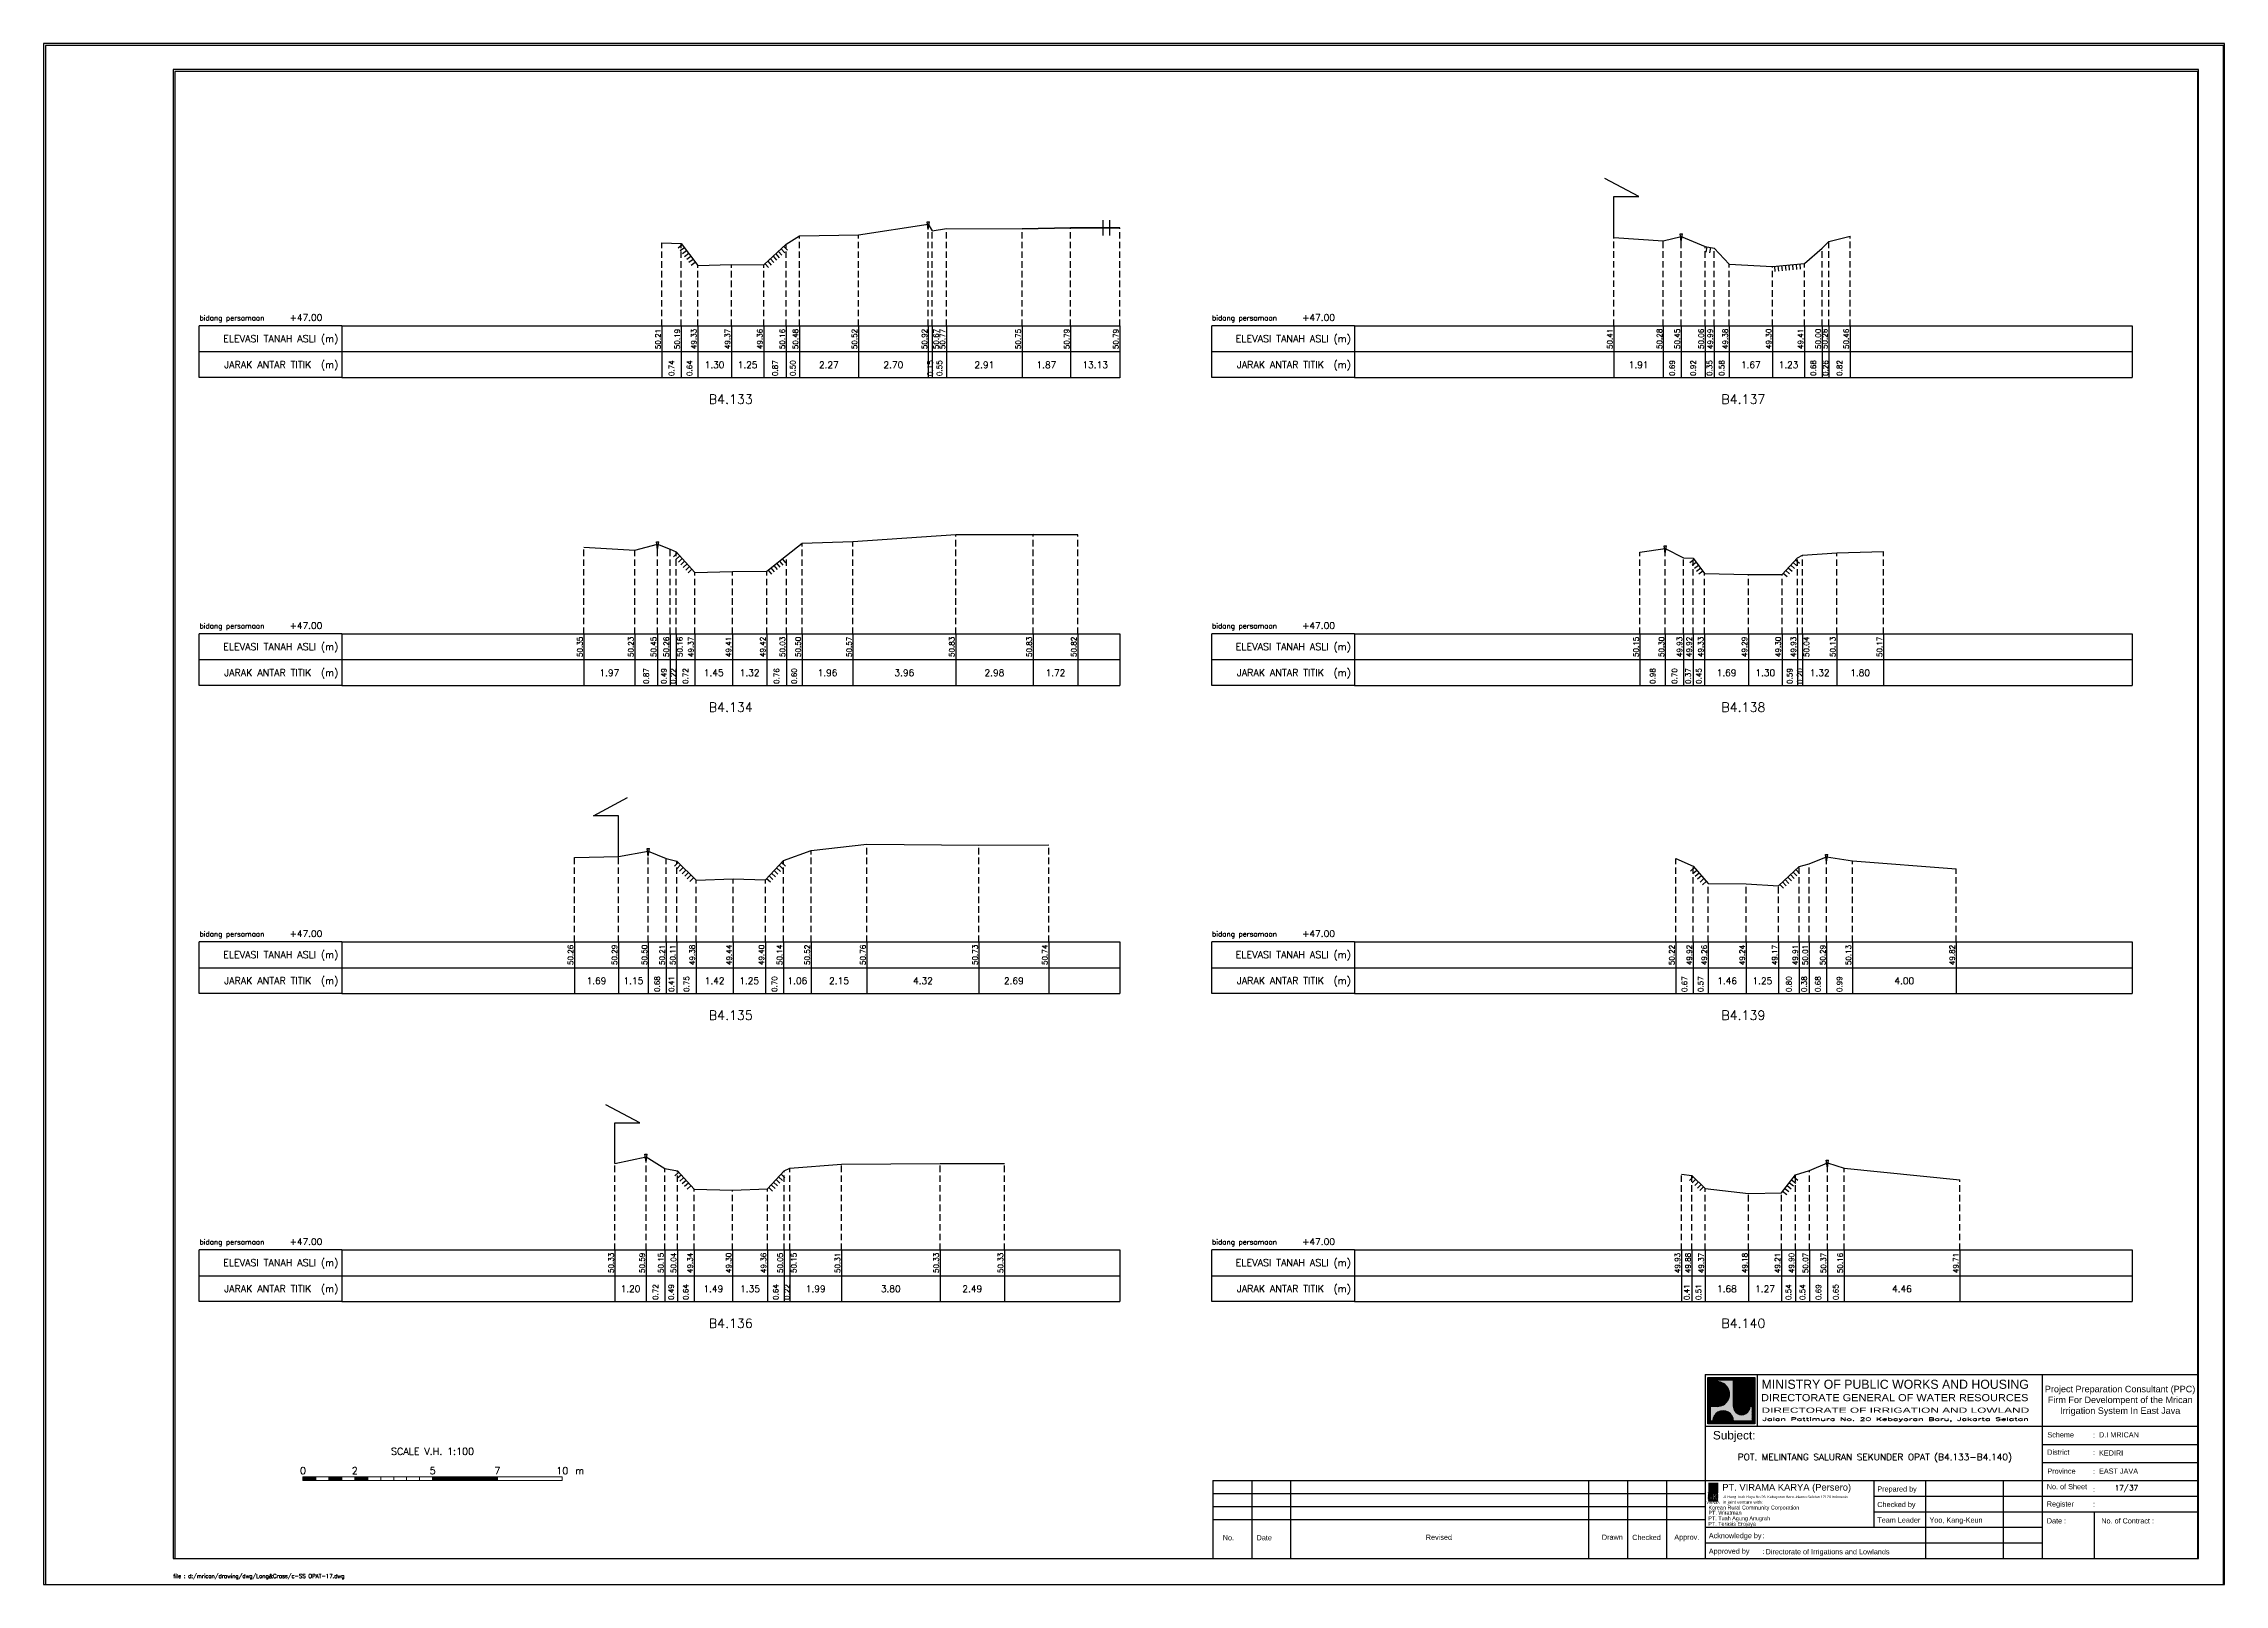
# Model space of a CAD drawing. Header units: inches. Extents: x -11 to 3175, y -842 to -783.
# Drawn here: x 1371 to 1455.1, y -842 to -782.6 of the extents above; entities that cross this region are included whole.
import ezdxf
from ezdxf.enums import TextEntityAlignment as Align

# ---------------------------------------------------------------- set-up
doc = ezdxf.new("R2010")
doc.units = ezdxf.units.IN
doc.header["$MEASUREMENT"] = 0
doc.linetypes.add('DASHED2', pattern=[0.375, 0.25, -0.125])
doc.layers.add('KOP', color=7, linetype='Continuous')
doc.layers.add('pelengkap', color=7, linetype='Continuous')
doc.styles.add('ARIAL', font='arial.ttf')
doc.styles.add('battang01', font='arial.ttf')
doc.styles.add('L100', font='simplex.shx', dxfattribs={"height": 0.254})
doc.styles.add('L140', font='simplex.shx', dxfattribs={"height": 0.356})
doc.styles.add('L60', font='simplex.shx', dxfattribs={"height": 0.152})
doc.styles.add('L80', font='simplex.shx', dxfattribs={"height": 0.203})
doc.styles.add('ROMANS-N', font='ROMANS.SHX', dxfattribs={"width": 0.8})
doc.styles.add('SONDU', font='arial.ttf')
doc.styles.get("Standard").update_dxf_attribs({"font": 'simplex.shx'})
doc.styles.add('STYLE1', font='arial.ttf', dxfattribs={"height": 0.2})
pattern_1 = [(45, (0, 0), (-0.08838834764831843, 0.08838834764831845), [])]

# ---------------------------------------------------------------- blocks, each defined once
blk = doc.blocks.new('kop')
at = {"layer": 'KOP'}
h = blk.add_hatch(color=3, dxfattribs=at)
h.paths.add_polyline_path([(609.8653532927285, 69.7965174242664), (591.8076082223538, 69.7965174242664), (591.8076082223538, 51.90947071793616), (609.8653532927285, 51.90947071793616)])
h.paths.add_polyline_path([(592.1020534932645, 52.24844148547069), (592.1020534932645, 69.50460869670152), (609.5341911203627, 69.50460869670152), (609.5341911203627, 52.24844148547069)], flags=16)
edge = h.paths.add_edge_path(flags=0)
edge.add_line((608.873529834174, 52.90910277674104), (601.6712012034158, 52.90910277674104))
edge.add_ellipse((597.6820295724688, 52.91975268540099), major_axis=(2.820780363398898, 2.820780363398898), ratio=0.9999999999999934, start_angle=314.8470375744171, end_angle=495.1529624255826)
edge.add_line((593.6928579415221, 52.90910277674104), (592.7627147794652, 52.90910277674104))
edge.add_line((592.7627147794651, 52.90910277674104), (592.7627147794651, 58.62619728620361))
edge.add_line((592.7627147794651, 58.62619728620368), (595.428986556629, 58.62619728620368))
edge.add_ellipse((595.4289865566291, 63.36824099147847), major_axis=(-3.353131261170752, 3.353131261170752), ratio=0.9999999999999983, start_angle=134.9999999999999, end_angle=314.9999999999999)
edge.add_line((595.4289865566291, 68.11028469675327), (595.4289865566291, 68.84394741944757))
edge.add_line((595.4289865566291, 68.84394741944752), (601.6547436091821, 68.84394741944752))
edge.add_line((601.6547436091821, 68.84394741944752), (601.6547436091821, 58.59413430307072))
edge.add_ellipse((604.8563547331537, 58.62619728605213), major_axis=(2.263994459030571, 2.263994459030571), ratio=0.9999999999991376, start_angle=135.5737774266452, end_angle=315.0000000026869)
edge.add_line((608.0581264027169, 58.62619728620368), (608.873529834174, 58.62619728620368))
edge.add_line((608.873529834174, 58.62619728620368), (608.873529834174, 52.9091027767411))
h = blk.add_hatch(dxfattribs=at)
h.set_pattern_fill('ANSI31', color=21)
h.set_pattern_definition(pattern_1)
h.paths.add_polyline_path([(609.5341911203627, 69.50460869670152), (592.1020534932645, 69.50460869670152), (592.1020534932645, 52.24844148547069), (609.5341911203627, 52.24844148547069)])
edge = h.paths.add_edge_path(flags=16)
edge.add_line((608.0581264038578, 58.62619728331649), (608.873529834174, 58.62619728331649))
edge.add_line((608.873529834174, 58.62619728331649), (608.873529834174, 52.90910277674104))
edge.add_line((608.873529834174, 52.90910277674104), (601.6712012043477, 52.90910277674104))
edge.add_ellipse((597.6820295732255, 52.91975268530538), major_axis=(-2.820780363950464, 2.820780363950464), ratio=0.9999999999999999, start_angle=224.8470375717975, end_angle=405.1529624282025)
edge.add_line((593.6928579421033, 52.90910277674104), (592.7627147794651, 52.90910277674104))
edge.add_line((592.7627147794651, 52.90910277674104), (592.7627147794651, 58.62619728331649))
edge.add_line((592.7627147794651, 58.62619728331649), (595.4289865705781, 58.62619728331649))
edge.add_ellipse((595.4289865571182, 63.3682409894528), major_axis=(-3.353131262124677, 3.353131262124677), ratio=0.9999999999999912, start_angle=134.9999999999997, end_angle=314.9999999999998)
edge.add_line((595.4289865571182, 68.11028469676671), (595.4289865571182, 68.84394741944752))
edge.add_line((595.4289865571182, 68.84394741944752), (601.6547436095548, 68.84394741944752))
edge.add_line((601.6547436095548, 68.84394741944752), (601.6547436095548, 58.5941344047481))
edge.add_ellipse((604.8563547345466, 58.62619728331649), major_axis=(-2.263994459341034, 2.263994459341035), ratio=0.999999999999965, start_angle=45.57377555810933, end_angle=225.000000000001)
h = blk.add_hatch(color=3, dxfattribs=at)
edge = h.paths.add_edge_path()
edge.add_line((601.6547436091821, 68.84394741944752), (595.4289865566291, 68.84394741944752))
edge.add_line((595.4289865566291, 68.84394741944752), (595.4289865566291, 68.11028469675321))
edge.add_ellipse((595.4289865566291, 63.36824099147847), major_axis=(-3.353131261170759, 3.353131261170758), ratio=0.9999999999999979, start_angle=134.9999999999999, end_angle=314.99999999999994, ccw=False)
edge.add_line((595.4289865566291, 58.62619728620368), (592.7627147794652, 58.62619728620368))
edge.add_line((592.7627147794651, 58.62619728620368), (592.7627147794651, 52.9091027767411))
edge.add_line((592.7627147794651, 52.90910277674104), (593.692857941522, 52.90910277674104))
edge.add_ellipse((597.6820295724688, 52.91975268540099), major_axis=(-2.820780363398898, 2.820780363398898), ratio=0.9999999999999934, start_angle=-135.1529624255826, end_angle=45.15296242558293, ccw=False)
edge.add_line((601.6712012034156, 52.90910277674104), (608.8735298341738, 52.90910277674104))
edge.add_line((608.873529834174, 52.90910277674104), (608.873529834174, 58.62619728620361))
edge.add_line((608.873529834174, 58.62619728620368), (608.0581264027169, 58.62619728620368))
edge.add_ellipse((604.856354733136, 58.62619728987087), major_axis=(2.263994459042317, 2.263994459042318), ratio=0.9999999999997576, start_angle=134.426222510409, end_angle=314.999999934367, ccw=False)
edge.add_line((601.6547436091821, 58.65826027636805), (601.6547436091821, 68.8439474194476))
h = blk.add_hatch(dxfattribs=at)
h.set_pattern_fill('ANSI31', color=41)
h.set_pattern_definition(pattern_1)
h.paths.add_polyline_path([(595.5939701222399, 25.44229578518152), (591.9923714647559, 25.44229578518152), (591.9923714647559, 22.12011222587194), (595.5939701222399, 22.12011222587194)])
h.paths.add_polyline_path([(594.8290399212113, 23.80107538915849), (595.486404190889, 22.50553331270966), (594.9518442189607, 22.50553331270966), (594.3704352444638, 23.59173922572727), (594.3704352444638, 22.50553331270966), (593.8526512319377, 22.50553331270966), (593.8526512319377, 24.7253559070662), (593.2416323709347, 22.50553331270966), (592.8436656118323, 22.50553331270966), (592.1206616099082, 25.0450254569166), (592.6728596590955, 25.0450254569166), (593.0257276515837, 23.53939475651638), (593.4088768836065, 25.0450254569166), (594.3704352444638, 25.0450254569166), (594.3704352444638, 23.99209855350495), (594.8904903176194, 25.0450254569166), (595.4627761213299, 25.0450254569166)], flags=16)
at = {"color": 2}
blk.add_lwpolyline([(-49.29008735655361, -9.987386569675465), (790.6905617838997, -9.987386569675465), (790.6905617838997, 583.2926438577114), (-49.29008735655361, 583.2926438577114)], close=True, dxfattribs=at)
at = {"color": 6}
blk.add_lwpolyline([(0.6493091440684111, 0.0004927304488262507), (780.7026824837753, 0.0004927304488262507), (780.7026824837753, 573.3047645575871), (0.6493091440684111, 573.3047645575871)], close=True, dxfattribs=at)
at = {"layer": 'KOP', "color": 5}
for p, q in [((590.8030303217506, 70.96299432783698), (590.8030303217506, 29.98464833497903)), ((590.8030303217506, 70.96299432783698), (780.7026824837753, 70.96299432783698)), ((400.9033781597261, 29.98464833497903), (400.9033781597261, 0.0004927304488262507)), ((400.9033781597261, 29.98464833497903), (590.8030303217506, 29.98464833497903)), ((590.8030303217506, 29.98464833497903), (590.8030303217506, 0.0004927304488262507))]:
    blk.add_line(p, q, dxfattribs=at)
at = {"layer": 'KOP', "color": 3}
for p, q in [((591.8076082223538, 69.7965174242664), (609.8653532927285, 69.7965174242664)), ((591.8076082223538, 51.90947071793616), (591.8076082223538, 69.7965174242664)), ((592.1020534932645, 69.50460869670152), (609.5341911203627, 69.50460869670152)), ((592.1020534932645, 52.24844148547069), (592.1020534932645, 69.50460869670152)), ((595.4289865571182, 68.84394741502373), (595.4289865571182, 68.1102846954029)), ((595.4289865566291, 68.84394741944752), (601.6547436091821, 68.84394741944752)), ((601.6547436095548, 58.59413430414176), (601.6547436095548, 68.84394741502373)), ((609.5341911203627, 69.50460869670152), (609.5341911203627, 52.24844148547069)), ((609.8653532927285, 69.7965174242664), (609.8653532927285, 51.90947071793616)), ((609.8653532927285, 51.90947071793616), (591.8076082223538, 51.90947071793616)), ((609.5341911203627, 52.24844148547069), (592.1020534932645, 52.24844148547069)), ((592.7627147794651, 52.90910277674104), (592.7627147794651, 58.62619728620368)), ((595.4289865571182, 58.62619728331649), (592.7627147799426, 58.62619728331649)), ((593.6928579415221, 52.90910277674104), (592.7627147794651, 52.90910277674104)), ((608.873529834174, 52.90910277674104), (601.6712012034156, 52.90910277674104)), ((608.8735298352565, 58.62619728331649), (608.0581264038578, 58.62619728331649)), ((608.873529834174, 58.62619728620368), (608.873529834174, 52.90910277674104)), ((720.7343712747147, 43.97725428375983), (780.7026824837753, 43.97725428375983)), ((720.7343712747147, 36.98095130936949), (780.7026824837753, 36.98095130936949)), ((415.895455961991, 29.98464833497903), (415.895455961991, 0.0004927304488262507)), ((430.8875337642562, 29.98464833497903), (430.8875337642562, 0.0004927304488262507)), ((545.8267969149554, 29.98464833497903), (545.8267969149554, 0.0004927304488262507)), ((560.8188747172203, 29.98464833497903), (560.8188747172203, 0.0004927304488262507)), ((575.8109525194855, 29.98464833497903), (575.8109525194855, 0.0004927304488262507)), ((655.7687007982327, 29.98464833497903), (655.7687007982327, 11.99415497226093)), ((675.7581378679197, 29.98464833497903), (675.7581378679197, 0.0004927304488262507)), ((705.7422934724498, 29.98464833497903), (705.7422934724498, 0.0004927304488262507)), ((400.9033781597261, 24.98728906755738), (590.8030303217506, 24.98728906755738)), ((400.9033781597261, 19.98992980013563), (590.8030303217506, 19.98992980013563)), ((655.7687007982327, 23.98781721407303), (720.7343712747147, 23.98781721407303)), ((655.7687007982327, 17.99098609316704), (720.7343712747147, 17.99098609316704)), ((720.7343712747147, 23.98781721407303), (780.7026824837753, 23.98781721407303)), ((720.7343712747147, 17.99098609316704), (780.7026824837753, 17.99098609316704)), ((740.7238083444017, 17.99098609316704), (740.7238083444017, 0.0004927304488262507)), ((400.9033781597261, 14.99257053271398), (590.8030303217506, 14.99257053271398)), ((590.8030303217506, 5.997323851354935), (720.7343712747147, 5.997323851354935))]:
    blk.add_line(p, q, dxfattribs=at)
at = {"layer": 'KOP', "color": 4}
for p, q in [((610.7924673914374, 70.96299432783698), (610.7924673914374, 50.97355725815018)), ((720.7343712747147, 70.96299432783698), (720.7343712747147, 0.0004927304488262507)), ((590.8030303217506, 50.97355725815018), (720.7343712747147, 50.97355725815018)), ((720.7343712747147, 50.97355725815018), (780.7026824837753, 50.97355725815018)), ((590.8030303217506, 29.98464833497903), (720.7343712747147, 29.98464833497903)), ((720.7343712747147, 29.98464833497903), (780.7026824837753, 29.98464833497903)), ((590.8030303217506, 11.99415497226093), (720.7343712747147, 11.99415497226093))]:
    blk.add_line(p, q, dxfattribs=at)
at = {"layer": 'KOP', "color": 41}
blk.add_line((595.5939701222399, 22.12011222587194), (591.9923714647559, 22.12011222587194), dxfattribs=at)
for points in [[(591.9923714647559, 25.44229578518152), (595.5939701222399, 25.44229578518152)], [(592.2042302093139, 25.44229578518152), (592.4160889538717, 25.44229578518152)], [(592.6279476984296, 25.44229578518152), (592.8398064429874, 25.44229578518152)], [(593.0516651875452, 25.44229578518152), (593.2635239321031, 25.44229578518152)], [(593.475382676661, 25.44229578518152), (593.6872414212188, 25.44229578518152)], [(593.8991001657766, 25.44229578518152), (594.1109589103345, 25.44229578518152)], [(594.3228176548924, 25.44229578518152), (594.5346763994503, 25.44229578518152)], [(594.7465351440081, 25.44229578518152), (594.958393888566, 25.44229578518152)], [(595.1702526331238, 25.44229578518152), (595.3821113776818, 25.44229578518152)], [(592.1206616099082, 25.0450254569166), (592.6728596590955, 25.0450254569166)], [(592.1206616099082, 25.0450254569166), (592.8436656118323, 22.50553331270964)], [(592.6728596590955, 25.04502545691657), (593.0257276515837, 23.53939475651638), (593.4088768836065, 25.04502545691663)], [(592.8436656118323, 22.50553331270966), (593.2416323709347, 22.50553331270966)], [(593.2416323709347, 22.50553331270964), (593.8526512319377, 24.7253559070662)], [(593.4088768836065, 25.0450254569166), (594.3704352444638, 25.0450254569166)], [(593.8526512319377, 22.50553331270966), (593.8526512319377, 24.7253559070662)], [(593.8526512319377, 22.50553331270966), (594.3704352444638, 22.50553331270966)], [(594.3704352444638, 25.0450254569166), (594.3704352444638, 23.99209855350495)], [(594.3704352444638, 23.99209855350495), (594.8904903176194, 25.04502545691664)], [(594.9518442189607, 22.50553331270961), (594.3704352444638, 23.59173922572727)], [(594.3704352444638, 23.59173922572727), (594.3704352444638, 22.50553331270966)], [(594.8290399212113, 23.80107538915849), (595.4627761213299, 25.04502545691658)], [(594.8290399212113, 23.80107538915849), (595.486404190889, 22.50553331270966)], [(594.8904903176194, 25.0450254569166), (595.4627761213299, 25.0450254569166)], [(594.9518442189607, 22.50553331270966), (595.486404190889, 22.50553331270966)]]:
    blk.add_lwpolyline(points, dxfattribs=at)
at = {"layer": 'KOP', "color": 42}
for points in [[(592.1962927759001, 29.11418325926331), (592.1962927759001, 25.44229578518152)], [(592.5354066955362, 29.11418325926331), (592.5354066955362, 25.44229578518152)], [(592.9591241846518, 29.11418325926331), (592.9591241846518, 25.44229578518152)], [(593.3828416737675, 29.11418325926331), (593.3828416737675, 25.44229578518152)], [(593.8065591628832, 29.11418325926331), (593.8065591628832, 25.44229578518152)], [(594.2302766519989, 29.11418325926331), (594.2302766519989, 25.44229578518152)], [(594.6539941411147, 29.11418325926331), (594.6539941411147, 25.44229578518152)], [(595.0777116302304, 29.11418325926331), (595.0777116302304, 25.44229578518152)], [(595.5014291193462, 29.11418325926331), (595.5014291193462, 25.44229578518152)]]:
    blk.add_lwpolyline(points, dxfattribs=at)
at = {"layer": 'KOP', "color": 3}
for centre, major_axis, ratio, start_param, end_param in [((595.4289865571182, 63.3682409894528), (-3.353131262124677, 3.353131262124677), 0.9999999999999912, 2.35619449019234, 5.497787143782134), ((597.6820295732255, 52.91975268530538), (-2.820780363950464, 2.820780363950464), 0.9999999999999998, 3.924321118983262, 7.071253168581014), ((604.8563547345466, 58.62619728331649), (-2.263994459341034, 2.263994459341035), 0.9999999999999651, 0.7853981633974656, 3.926990816987259)]:
    blk.add_ellipse(centre, major_axis=major_axis, ratio=ratio, start_param=start_param, end_param=end_param, dxfattribs=at)
at = {"layer": 'KOP', "color": 5, "style": 'SONDU'}
for s, height, width, p, p2 in [('MINISTRY OF PUBLIC WORKS AND HOUSING', 3.49815148719519, 0.9710490151369037, (612.4932982688147, 65.39724920043633), (715.583635835389, 65.39724920043633)), ('DIRECTORATE GENERAL OF WATER RESOURCES', 2.748547597081934, 1.100714376561997, (612.3259886324004, 60.61804978528377), (715.4154333181652, 60.61804978528377)), ('DIRECTORATE OF IRRIGATION AND LOWLAND', 1.99894370696868, 1.63875262601232, (612.5247331509995, 56.15346481889102), (715.7518429621628, 56.15346481889102))]:
    blk.add_text(s, height=height, dxfattribs=dict(at, width=width)).set_placement(p, p2, align=Align.FIT)
at = {"layer": 'KOP', "color": 3, "style": 'ROMANS-N', "width": 1.832260783358812}
blk.add_text('Jalan Pattimura No. 20 Kebayoran Baru, Jakarta Selatan', height=1.249339816855425, dxfattribs=at).set_placement((612.7914110984061, 53.0739527913797), (715.583635835389, 53.0739527913797), align=Align.FIT)
at = {"layer": 'KOP', "color": 5, "style": 'ARIAL'}
blk.add_text('Subject:', height=3.252150442789123, dxfattribs=at).set_placement((593.7538629287924, 45.86653647040268))
at = {"layer": 'KOP', "color": 3}
for s, height, style, p in [('Scheme', 1.99894370696868, 'battang01', (722.7467307064071, 46.65722556886666)), ('District', 1.99894370696868, 'battang01', (722.6754973804648, 39.96707763894264)), (':', 1.99894370696868, 'battang01', (740.368327375754, 46.56012324452533)), ('D.I MRICAN', 1.99894370696868, 'battang01', (742.6585068305885, 46.65722556886666)), ('Province', 1.99894370696868, 'battang01', (722.7467307064071, 32.66461962008597)), (':', 1.99894370696868, 'battang01', (740.368327375754, 32.56751729574452)), (':', 1.99894370696868, 'battang01', (740.382074427338, 39.86997531646293)), ('KEDIRI', 1.99894370696868, 'battang01', (742.6585068305885, 39.66092259447632)), ('EAST JAVA', 1.99894370696868, 'battang01', (742.6585068305885, 32.66461962008597)), ('Prepared by', 1.99894370696868, 'battang01', (657.1430811109453, 25.78808395849862)), ('No. of Sheet ', 1.99894370696868, 'battang01', (722.520620818671, 26.67669459981798)), (':', 1.99894370696868, 'battang01', (740.3764858407951, 25.61838168175072)), ('in joint venture with:', 1.249339816855425, 'SONDU', (597.5578460284455, 21.07202452231022)), ('Checked by', 1.99894370696868, 'battang01', (657.1430811109453, 19.79125283759251)), ('Register', 1.99894370696868, 'battang01', (722.520620818671, 20.01807698302375)), (':', 1.99894370696868, 'battang01', (740.3598310849088, 19.92097465868241)), ('No.', 2, 'STYLE1', (404.7326663119579, 6.989602865739329)), ('Date', 2, 'STYLE1', (417.7761580577991, 6.989602865739329)), ('Revised', 2, 'STYLE1', (483.0371936477145, 7.169341252978228)), ('Drawn', 2, 'STYLE1', (550.9231662973559, 7.182965166626985)), ('Checked', 2, 'STYLE1', (562.6224972631348, 7.108401592637279)), ('Approv.', 2, 'STYLE1', (578.86250988613, 7.205550314016108)), ('Acknowledge by', 1.99894370696868, 'battang01', (592.1774106344633, 7.797590595780406)), (':', 1.99894370696868, 'battang01', (612.7647815001492, 7.813086169812294)), ('Team Leader', 1.99894370696868, 'battang01', (657.1430811109453, 13.79442171668651)), ('Yoo, Kang-Keun', 1.99894370696868, 'battang01', (677.261691985017, 13.79442171668651)), ('Date :', 1.99894370696868, 'battang01', (722.520620818671, 13.48542904786333)), ('No. of Contract :', 1.99894370696868, 'battang01', (743.5203251274443, 13.48542904786333)), ('Approved by', 1.99894370696868, 'battang01', (592.1774106344633, 1.800759474874411)), (':', 1.99894370696868, 'battang01', (612.8062382028575, 1.771932832116903)), ('Directorate of Irrigations and Lowlands', 1.99894370696868, 'battang01', (614.0846811434608, 1.594699671224788))]:
    blk.add_text(s, height=height, dxfattribs=dict(at, style=style)).set_placement(p)
at = {"layer": 'KOP', "color": 6, "style": 'SONDU'}
blk.add_text('PT. VIRAMA KARYA (Persero)', height=2.580944750812598, dxfattribs=at).set_placement((597.3630730504415, 26.14584984606049))
at = {"layer": 'KOP', "color": 42, "style": 'SONDU'}
blk.add_text('VIRAMA', height=0.9417941134961573, dxfattribs=at).set_placement((591.2959839900191, 21.03873930941651))
at = {"layer": 'KOP', "color": 4, "style": 'SONDU'}
for s, p in [('Korean Rural Community Corporation', (592.0172325651579, 18.85809622764893)), ('PT. Wiratman', (592.0172325651579, 16.86431729777243)), ('PT. Terasis Erojaya', (591.9444979581187, 12.58833032325808)), ('PT. Tuah Agung Anugrah', (591.9984246368545, 14.73155498450907))]:
    blk.add_text(s, height=1.49920778022651, dxfattribs=at).set_placement(p)
at = {"layer": 'KOP', "color": 3, "insert": (719.8583502723425, 60.76950394133539), "char_height": 2.49867963371085, "width": 61.43936713392102, "attachment_point": 4, "style": 'SONDU'}
blk.add_mtext('\\pi1.9124;Project Preparation Consultant (PPC)\\P\\pi3.0493;Firm For Develompent of the Mrican \\P\\pi7.7731;Irrigation System In East Java', dxfattribs=at)
at = {"layer": 'KOP', "color": 2, "insert": (597.5716775050441, 24.25098294227902), "char_height": 0.9994718534843399, "width": 48.71807324837515, "attachment_point": 1, "style": 'SONDU'}
blk.add_mtext('Jl. Hang Tuah Raya No.26, Kebayoran Baru Jakarta Selatan 12120 Indonesia', dxfattribs=at)
blk = doc.blocks.new('*X6')
at = {"color": 0}
for p, q in [((20000, 6250), (25000, 6250)), ((20000, 6200), (25000, 6200)), ((20000, 6150), (25000, 6150)), ((20000, 6100), (25000, 6100)), ((20000, 6050), (25000, 6050))]:
    blk.add_line(p, q, dxfattribs=at)
blk = doc.blocks.new('*X5')
at = {"color": 0}
for p, q in [((14000, 6250), (15000, 6250)), ((14000, 6200), (15000, 6200)), ((14000, 6150), (15000, 6150)), ((14000, 6100), (15000, 6100)), ((14000, 6050), (15000, 6050))]:
    blk.add_line(p, q, dxfattribs=at)
blk = doc.blocks.new('*X3')
at = {"color": 0}
for p, q in [((10000, 6250), (11000, 6250)), ((10000, 6200), (11000, 6200)), ((10000, 6150), (11000, 6150)), ((10000, 6100), (11000, 6100)), ((10000, 6050), (11000, 6050))]:
    blk.add_line(p, q, dxfattribs=at)
blk = doc.blocks.new('*X4')
at = {"color": 0}
for p, q in [((12000, 6250), (13000, 6250)), ((12000, 6200), (13000, 6200)), ((12000, 6150), (13000, 6150)), ((12000, 6100), (13000, 6100)), ((12000, 6050), (13000, 6050))]:
    blk.add_line(p, q, dxfattribs=at)
blk = doc.blocks.new('c100')
at = {"color": 2}
blk.add_lwpolyline([(-5, -1), (79.10000000000002, -1), (79.10000000000002, 58.4), (-5, 58.4)], close=True, dxfattribs=at)
at = {"color": 6}
blk.add_lwpolyline([(0, 0), (78.10000000000002, 0), (78.10000000000002, 57.4), (3.516176065587739e-15, 57.4)], close=True, dxfattribs=at)
at = {"color": 3, "lineweight": 0}
for points in [[(5, 3), (5.5, 3), (5.5, 3.15), (5, 3.15)], [(5.5, 3), (6, 3), (6, 3.15), (5.5, 3.15)], [(6, 3), (6.5, 3), (6.5, 3.15), (6, 3.15)], [(6.5, 3), (7, 3), (7, 3.15), (6.5, 3.15)], [(7, 3), (7.5, 3), (7.5, 3.15), (7, 3.15)], [(7.5, 3), (8, 3), (8, 3.15), (7.5, 3.15)], [(8, 3), (8.5, 3), (8.5, 3.15), (8, 3.15)], [(8.5, 3), (9, 3), (9, 3.15), (8.5, 3.15)], [(9, 3), (9.5, 3), (9.5, 3.15), (9, 3.15)], [(9.5, 3), (10, 3), (10, 3.15), (9.5, 3.15)], [(10, 3), (12.5, 3), (12.5, 3.15), (10, 3.15)], [(12.5, 3), (15, 3), (15, 3.15), (12.5, 3.15)]]:
    blk.add_lwpolyline(points, close=True, dxfattribs=at)
at = {"color": 1, "lineweight": 0, "xscale": 0.0005, "yscale": 0.0005, "zscale": 0.0005}
for name in ['*X3', '*X4', '*X5', '*X6']:
    blk.add_blockref(name, (0, 0), dxfattribs=at)
at = {"color": 3}
for s, p in [('SCALE V.H. 1:100', (10, 4)), ('0', (5, 3.25)), ('2', (7, 3.25)), ('5', (10, 3.25)), ('7', (12.5, 3.25)), ('10', (15, 3.25))]:
    blk.add_text(s, height=0.27, dxfattribs=at).set_placement(p, align=Align.CENTER)
blk.add_text('m', height=0.27, dxfattribs=at).set_placement((15.5, 3.25))
blk = doc.blocks.new('das2')
at = {"color": 5, "linetype": 'Continuous'}
for q in [(0, 1), (17.75, 0.9999999999999973)]:
    blk.add_line((2.75, 1), q, dxfattribs=at)
at = {"color": 3, "linetype": 'Continuous'}
for p, q in [((2.75, 1), (2.75, 0)), ((17.75, 0.9999999999999973), (17.75, -2.664535259100376e-15)), ((0, 0.5000000000000004), (17.75, 0.4999999999999973)), ((2.75, 0), (0, 0)), ((2.75, 0), (17.75, -2.664535259100376e-15))]:
    blk.add_line(p, q, dxfattribs=at)
blk.add_lwpolyline([(0, 0), (0, 1)], dxfattribs=at)
blk.add_text('bidang persamaan', height=0.1, dxfattribs=at).set_placement((0.005000000000000004, 1.100000000000001))
at = {"color": 5, "linetype": 'Continuous'}
for s, p in [('ELEVASI TANAH ASLI (m)', (2.683279515513197, 0.6825000000000001)), ('JARAK ANTAR TITIK  (m)', (2.683279515513197, 0.1825000000000001))]:
    blk.add_text(s, height=0.135, dxfattribs=at).set_placement(p, align=Align.RIGHT)
blk = doc.blocks.new('gbrpatok')
at = {"color": 2, "linetype": 'Continuous'}
for p, q in [((-0.0004517254713327645, 0.0009574234873781506), (0.0004517254713327645, 0.0009574234873781506)), ((0, -0.001962284437723838), (-0.0004517254713327645, 0.0009574234873781506)), ((0, -0.001962284437723838), (0.0004517254713327645, 0.0009574234873781506))]:
    blk.add_line(p, q, dxfattribs=at)
blk = doc.blocks.new('rumahka')
at = {"color": 3, "linetype": 'Continuous'}
blk.add_lwpolyline([(0, 0), (0, 0.01576461611489322), (-0.009615698653525406, 0.01576461611489322), (0.003502072417772339, 0.02270718004444916)], dxfattribs=at)
blk = doc.blocks.new('rumahki')
at = {"color": 3, "linetype": 'Continuous'}
blk.add_lwpolyline([(0, 0), (0, 0.01576461611489322), (0.009615698653525406, 0.01576461611489322), (-0.003502072417772339, 0.02270718004444916)], dxfattribs=at)

msp = doc.modelspace()

# ---------------------------------------------------------------- linework, layer by layer
at = {"color": 2, "linetype": 'Continuous', "lineweight": -3}
for p, q in [((1402.419837457318, -789.9723651233516), (1405.118217156318, -789.5653651233515)), ((1405.118217156318, -789.5653651233515), (1405.269485129318, -789.8143651233515)), ((1411.849609150318, -789.4023651233515), (1411.849609150318, -790.0023651233514)), ((1412.099609220566, -789.4021280619295), (1412.099609220566, -790.0021280619294)), ((1394.845078396318, -790.2763651233515), (1395.586828328318, -790.3033651233516)), ((1395.586828328318, -790.3033651233516), (1396.226247239318, -791.1583651233515)), ((1398.772971061318, -791.1313651233515), (1399.641078304318, -790.3333651233515)), ((1399.641078304318, -790.3333651233515), (1400.145523219318, -790.0063651233515)), ((1400.145523219318, -790.0063651233515), (1402.419837457318, -789.9723651233516)), ((1405.269485129318, -789.8143651233515), (1405.820972448318, -789.7213651233515)), ((1405.820972448318, -789.7213651233515), (1408.735748082318, -789.7403651233515)), ((1408.735748082318, -789.7403651233515), (1410.606747469318, -789.7023651233515)), ((1410.606747469318, -789.7023651233515), (1411.849609150318, -789.7023651233515)), ((1412.499609150318, -789.7023651233515), (1412.099609220566, -789.7021280619294)), ((1431.555683362639, -790.0724297132898), (1433.462731141639, -790.2004297132897)), ((1433.462731141639, -790.2004297132897), (1434.153244718639, -790.0344297132898)), ((1434.153244718639, -790.0344297132898), (1435.070526027639, -790.4274297132898)), ((1435.070526027639, -790.4274297132898), (1435.423268340639, -790.4894297132897)), ((1435.423268340639, -790.4894297132897), (1436.001849868639, -791.1034297132898)), ((1438.908544183639, -791.0754297132897), (1439.588642863639, -790.4824297132898)), ((1439.588642863639, -790.4824297132898), (1439.845952422639, -790.2244297132897)), ((1439.845952422639, -790.2244297132897), (1440.666868901639, -790.0214297132898)), ((1396.226247239318, -791.1583651233515), (1397.524386897318, -791.1173651233515)), ((1397.524386897318, -791.1173651233515), (1398.772971061318, -791.1313651233515)), ((1436.001849868639, -791.1034297132898), (1437.675953477639, -791.1874297132898)), ((1437.675953477639, -791.1874297132898), (1438.908544183639, -791.0754297132897)), ((1391.835407316629, -802.0111766472412), (1393.801365487629, -802.1321766472412)), ((1393.801365487629, -802.1321766472412), (1394.676239764629, -801.9031766472413)), ((1394.676239764629, -801.9031766472413), (1395.164784542629, -802.0951766472413)), ((1395.164784542629, -802.0951766472413), (1395.388872208629, -802.1941766472412)), ((1395.388872208629, -802.1941766472412), (1396.113871845629, -802.9841766472412)), ((1399.646089863629, -802.3281766472412), (1400.248607304629, -801.8601766472412)), ((1400.248607304629, -801.8601766472412), (1402.213117765629, -801.7891766472412)), ((1402.213117765629, -801.7891766472412), (1406.174520544629, -801.5231766472411)), ((1406.174520544629, -801.5231766472411), (1409.159087864629, -801.5291766472412)), ((1409.159087864629, -801.5291766472412), (1410.882600524629, -801.5341766472412)), ((1432.562375626802, -802.2070663866073), (1433.540194116802, -802.0600663866072)), ((1433.540194116802, -802.0600663866072), (1434.241530696802, -802.4230663866073)), ((1438.833021810802, -802.3150663866072), (1440.150310378802, -802.2310663866073)), ((1440.150310378802, -802.2310663866073), (1441.953587783802, -802.1850663866072)), ((1396.113871845629, -802.9841766472412), (1397.567134781629, -802.9511766472413)), ((1397.567134781629, -802.9511766472413), (1398.885350122629, -802.9421766472412)), ((1398.885350122629, -802.9421766472412), (1399.646089863629, -802.3281766472412)), ((1434.241530696802, -802.4230663866073), (1434.607574086802, -802.4350663866072)), ((1434.607574086802, -802.4350663866072), (1435.056889536802, -803.0280663866073)), ((1435.056889536802, -803.0280663866073), (1436.746464535802, -803.0650663866072)), ((1436.746464535802, -803.0650663866072), (1438.042332496802, -803.0610663866072)), ((1438.042332496802, -803.0610663866072), (1438.631681620802, -802.4270663866073)), ((1438.631681620802, -802.4270663866073), (1438.833021810802, -802.3150663866072)), ((1391.472402719603, -813.9759658179004), (1393.166468115603, -813.9409658179004)), ((1393.166468115603, -813.9409658179004), (1394.320501910603, -813.7309658179004)), ((1394.320501910603, -813.7309658179004), (1395.003873698603, -814.0209658179003)), ((1395.003873698603, -814.0209658179003), (1395.416933394603, -814.1179658179003)), ((1399.535412264603, -814.0959658179004), (1400.599484312603, -813.7119658179004)), ((1400.599484312603, -813.7119658179004), (1402.749269139603, -813.4689658179003)), ((1402.749269139603, -813.4689658179003), (1407.071509910603, -813.5019658179003)), ((1407.071509910603, -813.5019658179003), (1409.762777910603, -813.4899658179004)), ((1433.943285988628, -814.0127537813335), (1434.616681714628, -814.3157537813335)), ((1439.084469752628, -814.2257537813334), (1439.762031557628, -813.9507537813334)), ((1439.762031557628, -813.9507537813334), (1440.755575718628, -814.1067537813334)), ((1395.416933394603, -814.1179658179003), (1396.165604075603, -814.8569658179003)), ((1396.165604075603, -814.8569658179003), (1397.587634751603, -814.7969658179004)), ((1397.587634751603, -814.7969658179004), (1398.833618017603, -814.8339658179003)), ((1398.833618017603, -814.8339658179003), (1399.535412264603, -814.0959658179004)), ((1434.616681714628, -814.3157537813335), (1435.191453913628, -814.9787537813335)), ((1437.907765934628, -815.0637537813334), (1438.703010783628, -814.3287537813334)), ((1438.703010783628, -814.3287537813334), (1439.084469752628, -814.2257537813334)), ((1440.755575718628, -814.1067537813334), (1444.755199889628, -814.4117537813335)), ((1435.191453913628, -814.9787537813335), (1436.655976019628, -814.9957537813334)), ((1436.655976019628, -814.9957537813334), (1437.907765934628, -815.0637537813334)), ((1393.035056415053, -825.7779136815241), (1394.232530841053, -825.512913681524)), ((1394.232530841053, -825.512913681524), (1394.956146761053, -825.961913681524)), ((1399.779215346053, -825.957913681524), (1401.771201081053, -825.793913681524)), ((1401.771201081053, -825.793913681524), (1405.568531021053, -825.772913681524)), ((1405.568531021053, -825.772913681524), (1408.057362121053, -825.772913681524)), ((1439.097442045993, -826.0397694237424), (1439.788425402993, -825.7437694237425)), ((1439.788425402993, -825.7437694237425), (1440.435511177993, -825.9517694237425)), ((1394.956146761053, -825.961913681524), (1395.445293802053, -826.062913681524)), ((1395.445293802053, -826.062913681524), (1396.083234761053, -826.7639136815241)), ((1398.915987363053, -826.751913681524), (1399.555202350053, -826.060913681524)), ((1399.555202350053, -826.060913681524), (1399.779215346053, -825.957913681524)), ((1434.162243304993, -826.1817694237425), (1434.567543772993, -826.2357694237425)), ((1434.567543772993, -826.2357694237425), (1435.077293797993, -826.7377694237424)), ((1438.021926040993, -826.8997694237424), (1438.561127558993, -826.2117694237425)), ((1438.561127558993, -826.2117694237425), (1439.097442045993, -826.0397694237424)), ((1440.435511177993, -825.9517694237425), (1444.894305346993, -826.4027694237425)), ((1396.083234761053, -826.7639136815241), (1397.569035149053, -826.804913681524)), ((1397.569035149053, -826.804913681524), (1398.915987363053, -826.751913681524)), ((1435.077293797993, -826.7377694237424), (1436.753675825993, -826.9307694237425)), ((1436.753675825993, -826.9307694237425), (1438.021926040993, -826.8997694237424))]:
    msp.add_line(p, q, dxfattribs=at)
at = {"color": 1, "linetype": 'DASHED2', "lineweight": -3}
for p, q in [((1405.118217156318, -793.4883651233515), (1405.118217156318, -789.5653651233515)), ((1394.845078396318, -793.4883651233515), (1394.845078396318, -790.2763651233515)), ((1395.586828328318, -793.4883651233515), (1395.586828328318, -790.3033651233516)), ((1399.641078304318, -793.4883651233515), (1399.641078304318, -790.3333651233515)), ((1400.145523219318, -793.4883651233515), (1400.145523219318, -790.0063651233515)), ((1402.419837457318, -793.4883651233515), (1402.419837457318, -789.9723651233516)), ((1405.269485129318, -793.4883651233515), (1405.269485129318, -789.8143651233515)), ((1405.820972448318, -793.4883651233515), (1405.820972448318, -789.7213651233515)), ((1408.735748082318, -793.4883651233515), (1408.735748082318, -789.7403651233515)), ((1410.606747469318, -793.4883651233515), (1410.606747469318, -789.7023651233515)), ((1412.499609150318, -793.4883651233515), (1412.499609150318, -789.7023651233515)), ((1431.555683362639, -793.4824297132898), (1431.555683362639, -790.0724297132898)), ((1433.462731141639, -793.4824297132898), (1433.462731141639, -790.2004297132897)), ((1434.153244718639, -793.4824297132898), (1434.153244718639, -790.0344297132898)), ((1435.070526027639, -793.4824297132898), (1435.070526027639, -790.4274297132898)), ((1435.423268340639, -793.4824297132898), (1435.423268340639, -790.4894297132897)), ((1439.588642863639, -793.4824297132898), (1439.588642863639, -790.4824297132898)), ((1439.845952422639, -793.4824297132898), (1439.845952422639, -790.2244297132897)), ((1440.666868901639, -793.4824297132898), (1440.666868901639, -790.0214297132898)), ((1396.226247239318, -793.4883651233515), (1396.226247239318, -791.1583651233515)), ((1397.524386897318, -793.4883651233515), (1397.524386897318, -791.1173651233515)), ((1398.772971061318, -793.4883651233515), (1398.772971061318, -791.1313651233515)), ((1436.001849868639, -793.4824297132898), (1436.001849868639, -791.1034297132898)), ((1437.675953477639, -793.4824297132898), (1437.675953477639, -791.1874297132898)), ((1438.908544183639, -793.4824297132898), (1438.908544183639, -791.0754297132897)), ((1391.835407316629, -805.3571766472412), (1391.835407316629, -802.0111766472412)), ((1393.801365487629, -805.3571766472412), (1393.801365487629, -802.1321766472412)), ((1394.676239764629, -805.3571766472412), (1394.676239764629, -801.9031766472413)), ((1395.164784542629, -805.3571766472412), (1395.164784542629, -802.0951766472413)), ((1395.388872208629, -805.3571766472412), (1395.388872208629, -802.1941766472412)), ((1400.248607304629, -805.3571766472412), (1400.248607304629, -801.8601766472412)), ((1402.213117765629, -805.3571766472412), (1402.213117765629, -801.7891766472412)), ((1406.174520544629, -805.3571766472412), (1406.174520544629, -801.5231766472411)), ((1409.159087864629, -805.3571766472412), (1409.159087864629, -801.5291766472412)), ((1410.882600524629, -805.3571766472412), (1410.882600524629, -801.5341766472412)), ((1432.562375626802, -805.3570663866072), (1432.562375626802, -802.2070663866073)), ((1433.540194116802, -805.3570663866072), (1433.540194116802, -802.0600663866072)), ((1440.150310378802, -805.3570663866072), (1440.150310378802, -802.2310663866073)), ((1441.953587783802, -805.3570663866072), (1441.953587783802, -802.1850663866072)), ((1396.113871845629, -805.3571766472412), (1396.113871845629, -802.9841766472412)), ((1397.567134781629, -805.3571766472412), (1397.567134781629, -802.9511766472413)), ((1398.885350122629, -805.3571766472412), (1398.885350122629, -802.9421766472412)), ((1399.646089863629, -805.3571766472412), (1399.646089863629, -802.3281766472412)), ((1434.241530696802, -805.3570663866072), (1434.241530696802, -802.4230663866073)), ((1434.607574086802, -805.3570663866072), (1434.607574086802, -802.4350663866072)), ((1435.056889536802, -805.3570663866072), (1435.056889536802, -803.0280663866073)), ((1436.746464535802, -805.3570663866072), (1436.746464535802, -803.0650663866072)), ((1438.042332496802, -805.3570663866072), (1438.042332496802, -803.0610663866072)), ((1438.631681620802, -805.3570663866072), (1438.631681620802, -802.4270663866073)), ((1438.833021810802, -805.3570663866072), (1438.833021810802, -802.3150663866072)), ((1391.472402719603, -817.2319658179003), (1391.472402719603, -813.9759658179004)), ((1393.166468115603, -817.2319658179003), (1393.166468115603, -813.9409658179004)), ((1394.320501910603, -817.2319658179003), (1394.320501910603, -813.7309658179004)), ((1395.003873698603, -817.2319658179003), (1395.003873698603, -814.0209658179003)), ((1400.599484312603, -817.2319658179003), (1400.599484312603, -813.7119658179004)), ((1402.749269139603, -817.2319658179003), (1402.749269139603, -813.4689658179003)), ((1407.071509910603, -817.2319658179003), (1407.071509910603, -813.5019658179003)), ((1409.762777910603, -817.2319658179003), (1409.762777910603, -813.4899658179004)), ((1433.943285988628, -817.2357537813334), (1433.943285988628, -814.0127537813335)), ((1439.762031557628, -817.2357537813334), (1439.762031557628, -813.9507537813334)), ((1395.416933394603, -817.2319658179003), (1395.416933394603, -814.1179658179003)), ((1396.165604075603, -817.2319658179003), (1396.165604075603, -814.8569658179003)), ((1397.587634751603, -817.2319658179003), (1397.587634751603, -814.7969658179004)), ((1398.833618017603, -817.2319658179003), (1398.833618017603, -814.8339658179003)), ((1399.535412264603, -817.2319658179003), (1399.535412264603, -814.0959658179004)), ((1434.616681714628, -817.2357537813334), (1434.616681714628, -814.3157537813335)), ((1438.703010783628, -817.2357537813334), (1438.703010783628, -814.3287537813334)), ((1439.084469752628, -817.2357537813334), (1439.084469752628, -814.2257537813334)), ((1440.755575718628, -817.2357537813334), (1440.755575718628, -814.1067537813334)), ((1444.755199889628, -817.2357537813334), (1444.755199889628, -814.4117537813335)), ((1435.191453913628, -817.2357537813334), (1435.191453913628, -814.9787537813335)), ((1436.655976019628, -817.2357537813334), (1436.655976019628, -814.9957537813334)), ((1437.907765934628, -817.2357537813334), (1437.907765934628, -815.0637537813334)), ((1393.035056415053, -829.106913681524), (1393.035056415053, -825.7779136815241)), ((1394.232530841053, -829.106913681524), (1394.232530841053, -825.512913681524)), ((1401.771201081053, -829.106913681524), (1401.771201081053, -825.793913681524)), ((1405.568531021053, -829.106913681524), (1405.568531021053, -825.772913681524)), ((1408.057362121053, -829.106913681524), (1408.057362121053, -825.772913681524)), ((1439.788425402993, -829.1107694237425), (1439.788425402993, -825.7437694237425)), ((1394.956146761053, -829.106913681524), (1394.956146761053, -825.961913681524)), ((1395.445293802053, -829.106913681524), (1395.445293802053, -826.062913681524)), ((1399.555202350053, -829.106913681524), (1399.555202350053, -826.060913681524)), ((1399.779215346053, -829.106913681524), (1399.779215346053, -825.957913681524)), ((1434.162243304993, -829.1107694237425), (1434.162243304993, -826.1817694237425)), ((1434.567543772993, -829.1107694237425), (1434.567543772993, -826.2357694237425)), ((1438.561127558993, -829.1107694237425), (1438.561127558993, -826.2117694237425)), ((1439.097442045993, -829.1107694237425), (1439.097442045993, -826.0397694237424)), ((1440.435511177993, -829.1107694237425), (1440.435511177993, -825.9517694237425)), ((1444.894305346993, -829.1107694237425), (1444.894305346993, -826.4027694237425)), ((1396.083234761053, -829.106913681524), (1396.083234761053, -826.7639136815241)), ((1397.569035149053, -829.106913681524), (1397.569035149053, -826.804913681524)), ((1398.915987363053, -829.106913681524), (1398.915987363053, -826.751913681524)), ((1435.077293797993, -829.1107694237425), (1435.077293797993, -826.7377694237424)), ((1436.753675825993, -829.1107694237425), (1436.753675825993, -826.9307694237425)), ((1438.021926040993, -829.1107694237425), (1438.021926040993, -826.8997694237424))]:
    msp.add_line(p, q, dxfattribs=at)
at = {"color": 1, "linetype": 'Continuous', "lineweight": -3}
for p, q in [((1394.845078396318, -793.4883651233515), (1394.845078396318, -795.4883651233515)), ((1395.586828328318, -793.4883651233515), (1395.586828328318, -795.4883651233515)), ((1396.226247239318, -793.4883651233515), (1396.226247239318, -795.4883651233515)), ((1397.524386897318, -793.4883651233515), (1397.524386897318, -795.4883651233515)), ((1398.772971061318, -793.4883651233515), (1398.772971061318, -795.4883651233515)), ((1399.641078304318, -793.4883651233515), (1399.641078304318, -795.4883651233515)), ((1400.145523219318, -793.4883651233515), (1400.145523219318, -795.4883651233515)), ((1402.419837457318, -793.4883651233515), (1402.419837457318, -795.4883651233515)), ((1405.118217156318, -793.4883651233515), (1405.118217156318, -795.4883651233515)), ((1405.269485129318, -793.4883651233515), (1405.269485129318, -795.4883651233515)), ((1405.820972448318, -793.4883651233515), (1405.820972448318, -795.4883651233515)), ((1408.735748082318, -793.4883651233515), (1408.735748082318, -795.4883651233515)), ((1410.606747469318, -793.4883651233515), (1410.606747469318, -795.4883651233515)), ((1412.499609150318, -793.4883651233515), (1412.499609150318, -795.4883651233515)), ((1431.555683362639, -793.4824297132898), (1431.555683362639, -795.4824297132898)), ((1433.462731141639, -793.4824297132898), (1433.462731141639, -795.4824297132898)), ((1434.153244718639, -793.4824297132898), (1434.153244718639, -795.4824297132898)), ((1435.070526027639, -793.4824297132898), (1435.070526027639, -795.4824297132898)), ((1435.423268340639, -793.4824297132898), (1435.423268340639, -795.4824297132898)), ((1436.001849868639, -793.4824297132898), (1436.001849868639, -795.4824297132898)), ((1437.675953477639, -793.4824297132898), (1437.675953477639, -795.4824297132898)), ((1438.908544183639, -793.4824297132898), (1438.908544183639, -795.4824297132898)), ((1439.588642863639, -793.4824297132898), (1439.588642863639, -795.4824297132898)), ((1439.845952422639, -793.4824297132898), (1439.845952422639, -795.4824297132898)), ((1440.666868901639, -793.4824297132898), (1440.666868901639, -795.4824297132898)), ((1391.835407316629, -805.3571766472412), (1391.835407316629, -807.3571766472412)), ((1393.801365487629, -805.3571766472412), (1393.801365487629, -807.3571766472412)), ((1394.676239764629, -805.3571766472412), (1394.676239764629, -807.3571766472412)), ((1395.164784542629, -805.3571766472412), (1395.164784542629, -807.3571766472412)), ((1395.388872208629, -805.3571766472412), (1395.388872208629, -807.3571766472412)), ((1396.113871845629, -805.3571766472412), (1396.113871845629, -807.3571766472412)), ((1397.567134781629, -805.3571766472412), (1397.567134781629, -807.3571766472412)), ((1398.885350122629, -805.3571766472412), (1398.885350122629, -807.3571766472412)), ((1399.646089863629, -805.3571766472412), (1399.646089863629, -807.3571766472412)), ((1400.248607304629, -805.3571766472412), (1400.248607304629, -807.3571766472412)), ((1402.213117765629, -805.3571766472412), (1402.213117765629, -807.3571766472412)), ((1406.174520544629, -805.3571766472412), (1406.174520544629, -807.3571766472412)), ((1409.159087864629, -805.3571766472412), (1409.159087864629, -807.3571766472412)), ((1410.882600524629, -805.3571766472412), (1410.882600524629, -807.3571766472412)), ((1432.562375626802, -805.3570663866072), (1432.562375626802, -807.3570663866072)), ((1433.540194116802, -805.3570663866072), (1433.540194116802, -807.3570663866072)), ((1434.241530696802, -805.3570663866072), (1434.241530696802, -807.3570663866072)), ((1434.607574086802, -805.3570663866072), (1434.607574086802, -807.3570663866072)), ((1435.056889536802, -805.3570663866072), (1435.056889536802, -807.3570663866072)), ((1436.746464535802, -805.3570663866072), (1436.746464535802, -807.3570663866072)), ((1438.042332496802, -805.3570663866072), (1438.042332496802, -807.3570663866072)), ((1438.631681620802, -805.3570663866072), (1438.631681620802, -807.3570663866072)), ((1438.833021810802, -805.3570663866072), (1438.833021810802, -807.3570663866072)), ((1440.150310378802, -805.3570663866072), (1440.150310378802, -807.3570663866072)), ((1441.953587783802, -805.3570663866072), (1441.953587783802, -807.3570663866072)), ((1391.472402719603, -817.2319658179003), (1391.472402719603, -819.2319658179003)), ((1393.166468115603, -817.2319658179003), (1393.166468115603, -819.2319658179003)), ((1394.320501910603, -817.2319658179003), (1394.320501910603, -819.2319658179003)), ((1395.003873698603, -817.2319658179003), (1395.003873698603, -819.2319658179003)), ((1395.416933394603, -817.2319658179003), (1395.416933394603, -819.2319658179003)), ((1396.165604075603, -817.2319658179003), (1396.165604075603, -819.2319658179003)), ((1397.587634751603, -817.2319658179003), (1397.587634751603, -819.2319658179003)), ((1398.833618017603, -817.2319658179003), (1398.833618017603, -819.2319658179003)), ((1399.535412264603, -817.2319658179003), (1399.535412264603, -819.2319658179003)), ((1400.599484312603, -817.2319658179003), (1400.599484312603, -819.2319658179003)), ((1402.749269139603, -817.2319658179003), (1402.749269139603, -819.2319658179003)), ((1407.071509910603, -817.2319658179003), (1407.071509910603, -819.2319658179003)), ((1409.762777910603, -817.2319658179003), (1409.762777910603, -819.2319658179003)), ((1433.943285988628, -817.2357537813334), (1433.943285988628, -819.2357537813334)), ((1434.616681714628, -817.2357537813334), (1434.616681714628, -819.2357537813334)), ((1435.191453913628, -817.2357537813334), (1435.191453913628, -819.2357537813334)), ((1436.655976019628, -817.2357537813334), (1436.655976019628, -819.2357537813334)), ((1437.907765934628, -817.2357537813334), (1437.907765934628, -819.2357537813334)), ((1438.703010783628, -817.2357537813334), (1438.703010783628, -819.2357537813334)), ((1439.084469752628, -817.2357537813334), (1439.084469752628, -819.2357537813334)), ((1439.762031557628, -817.2357537813334), (1439.762031557628, -819.2357537813334)), ((1440.755575718628, -817.2357537813334), (1440.755575718628, -819.2357537813334)), ((1444.755199889628, -817.2357537813334), (1444.755199889628, -819.2357537813334)), ((1393.035056415053, -829.106913681524), (1393.035056415053, -831.106913681524)), ((1394.232530841053, -829.106913681524), (1394.232530841053, -831.106913681524)), ((1394.956146761053, -829.106913681524), (1394.956146761053, -831.106913681524)), ((1395.445293802053, -829.106913681524), (1395.445293802053, -831.106913681524)), ((1396.083234761053, -829.106913681524), (1396.083234761053, -831.106913681524)), ((1397.569035149053, -829.106913681524), (1397.569035149053, -831.106913681524)), ((1398.915987363053, -829.106913681524), (1398.915987363053, -831.106913681524)), ((1399.555202350053, -829.106913681524), (1399.555202350053, -831.106913681524)), ((1399.779215346053, -829.106913681524), (1399.779215346053, -831.106913681524)), ((1401.771201081053, -829.106913681524), (1401.771201081053, -831.106913681524)), ((1405.568531021053, -829.106913681524), (1405.568531021053, -831.106913681524)), ((1408.057362121053, -829.106913681524), (1408.057362121053, -831.106913681524)), ((1434.162243304993, -829.1107694237425), (1434.162243304993, -831.1107694237425)), ((1434.567543772993, -829.1107694237425), (1434.567543772993, -831.1107694237425)), ((1435.077293797993, -829.1107694237425), (1435.077293797993, -831.1107694237425)), ((1436.753675825993, -829.1107694237425), (1436.753675825993, -831.1107694237425)), ((1438.021926040993, -829.1107694237425), (1438.021926040993, -831.1107694237425)), ((1438.561127558993, -829.1107694237425), (1438.561127558993, -831.1107694237425)), ((1439.097442045993, -829.1107694237425), (1439.097442045993, -831.1107694237425)), ((1439.788425402993, -829.1107694237425), (1439.788425402993, -831.1107694237425)), ((1440.435511177993, -829.1107694237425), (1440.435511177993, -831.1107694237425)), ((1444.894305346993, -829.1107694237425), (1444.894305346993, -831.1107694237425))]:
    msp.add_line(p, q, dxfattribs=at)
at = {"layer": 'pelengkap', "color": 1, "linetype": 'Continuous', "lineweight": -3}
for p, q in [((1395.628751454048, -790.3594226966935), (1395.468586958786, -790.4792030559236)), ((1395.71259770551, -790.4715378433774), (1395.552433210247, -790.5913182026075)), ((1399.442921501979, -790.5155190329532), (1399.578272291077, -790.6627608880435)), ((1399.545990800542, -790.4207734805842), (1399.68134158964, -790.5680153356745)), ((1435.139469177604, -790.4395475543888), (1435.104846774464, -790.6365279828603)), ((1435.277355477534, -790.4637832365868), (1435.242733074394, -790.6607636650583)), ((1395.796443956971, -790.5836529900613), (1395.636279461708, -790.7034333492913)), ((1395.880290208432, -790.6957681367452), (1395.720125713169, -790.8155484959752)), ((1395.964136459893, -790.8078832834291), (1395.803971964631, -790.9276636426591)), ((1396.047982711354, -790.919998430113), (1395.887818216092, -791.039778789343)), ((1396.131828962815, -791.0321135767969), (1395.971664467553, -791.1518939360269)), ((1398.824505710599, -791.083992347167), (1398.959856499698, -791.2312342022574)), ((1398.927575009163, -790.9892467947981), (1399.062925798261, -791.1364886498884)), ((1399.030644307726, -790.8945012424291), (1399.165995096824, -791.0417430975194)), ((1399.133713606289, -790.7997556900601), (1399.269064395387, -790.9469975451505)), ((1399.236782904852, -790.7050101376911), (1399.372133693951, -790.8522519927815)), ((1399.339852203416, -790.6102645853222), (1399.475202992514, -790.7575064404125)), ((1437.745666275871, -791.1810952233702), (1437.763764818499, -791.3802746468928)), ((1437.885091872337, -791.168426243531), (1437.903190414964, -791.3676056670536)), ((1438.024517468803, -791.1557572636918), (1438.04261601143, -791.3549366872144)), ((1438.163943065268, -791.1430882838526), (1438.182041607895, -791.3422677073752)), ((1438.303368661734, -791.1304193040135), (1438.321467204361, -791.329598727536)), ((1438.442794258199, -791.1177503241743), (1438.460892800827, -791.3169297476968)), ((1438.582219854665, -791.1050813443351), (1438.600318397292, -791.3042607678576)), ((1438.72164545113, -791.0924123644959), (1438.739743993758, -791.2915917880184)), ((1395.436202474177, -802.2457503417295), (1395.288849061353, -802.380979671866)), ((1395.530863005272, -802.3488977307061), (1395.383509592448, -802.4841270608426)), ((1395.625523536368, -802.4520451196827), (1395.478170123544, -802.5872744498192)), ((1395.720184067463, -802.5551925086593), (1395.57283065464, -802.6904218387958)), ((1395.814844598559, -802.6583398976359), (1395.667491185735, -802.7935692277724)), ((1395.909505129654, -802.7614872866125), (1395.762151716831, -802.896716616749)), ((1396.00416566075, -802.8646346755891), (1395.856812247926, -802.9998640057256)), ((1398.939821529283, -802.8982122769274), (1399.065434015894, -803.0538448673685)), ((1399.048764342592, -802.8102835362998), (1399.174376829203, -802.9659161267409)), ((1399.157707155901, -802.7223547956722), (1399.283319642512, -802.8779873861133)), ((1399.266649969209, -802.6344260550446), (1399.39226245582, -802.7900586454857)), ((1399.375592782518, -802.546497314417), (1399.501205269129, -802.7021299048581)), ((1399.484535595827, -802.4585685737894), (1399.610148082438, -802.6142011642305)), ((1434.649848490185, -802.4908595297223), (1434.490439509856, -802.611643539386)), ((1434.73439729695, -802.6024458159526), (1434.57498831662, -802.7232298256163)), ((1434.818946103714, -802.7140321021828), (1434.659537123385, -802.8348161118465)), ((1434.903494910479, -802.8256183884131), (1434.74408593015, -802.9464023980768)), ((1434.988043717244, -802.9372046746433), (1434.828634736915, -803.057988684307)), ((1438.089991634536, -803.0097964481398), (1438.236477173014, -803.145965413094)), ((1438.185309910004, -802.907256571205), (1438.331795448482, -803.0434255361592)), ((1438.280628185472, -802.8047166942703), (1438.42711372395, -802.9408856592245)), ((1438.37594646094, -802.7021768173355), (1438.522431999418, -802.8383457822897)), ((1438.471264736408, -802.5996369404007), (1438.617750274886, -802.7358059053549)), ((1438.566583011876, -802.497097063466), (1438.713068550354, -802.6332660284202)), ((1395.46675157763, -814.1671404926822), (1395.326252506825, -814.3094781584733)), ((1395.566387943684, -814.2654898422459), (1395.425888872879, -814.407827508037)), ((1395.666024309738, -814.3638391918096), (1395.525525238933, -814.5061768576007)), ((1395.765660675792, -814.4621885413733), (1395.625161604986, -814.6045262071644)), ((1395.865297041845, -814.560537890937), (1395.72479797104, -814.7028755567281)), ((1395.964933407899, -814.6588872405007), (1395.824434337094, -814.8012249062918)), ((1396.064569773953, -814.7572365900644), (1395.924070703148, -814.8995742558556)), ((1398.881855556195, -814.7832396917851), (1399.026787345095, -814.921061230617)), ((1398.978330633377, -814.6817874395546), (1399.123262422278, -814.8196089783866)), ((1399.074805710559, -814.5803351873241), (1399.21973749946, -814.718156726156)), ((1399.171280787741, -814.4788829350936), (1399.316212576642, -814.6167044739256)), ((1399.267755864924, -814.3774306828631), (1399.412687653824, -814.515252221695)), ((1399.364230942106, -814.2759784306326), (1399.509162731007, -814.4137999694645)), ((1399.460706019288, -814.1745261784021), (1399.605637808189, -814.312347717234)), ((1434.662534696738, -814.3686452176127), (1434.511416307368, -814.4996537379251)), ((1434.754240660956, -814.474428090171), (1434.603122271587, -814.6054366104835)), ((1434.845946625175, -814.5802109627294), (1434.694828235806, -814.7112194830419)), ((1434.937652589394, -814.6859938352878), (1434.786534200025, -814.8170023556003)), ((1435.029358553613, -814.7917767078462), (1434.878240164244, -814.9227852281587)), ((1435.121064517832, -814.8975595804046), (1434.969946128462, -815.028568100717)), ((1438.061984949292, -814.9212178366869), (1438.197733468003, -815.0680930887471)), ((1438.164797625734, -814.8261938735892), (1438.300546144445, -814.9730691256494)), ((1438.267610302176, -814.7311699104915), (1438.403358820887, -814.8780451625518)), ((1438.370422978618, -814.6361459473939), (1438.506171497329, -814.7830211994541)), ((1438.473235655061, -814.5411219842962), (1438.608984173771, -814.6879972363564)), ((1438.576048331503, -814.4460980211985), (1438.711796850214, -814.5929732732587)), ((1437.959172272849, -815.0162417997846), (1438.09492079156, -815.1631170518448)), ((1395.492407911558, -826.1146849156753), (1395.344490099697, -826.2492966571184)), ((1395.586636130568, -826.2182273839778), (1395.438718318708, -826.3528391254209)), ((1395.680864349579, -826.3217698522803), (1395.532946537718, -826.4563815937234)), ((1395.775092568589, -826.4253123205829), (1395.627174756728, -826.559924062026)), ((1395.869320787599, -826.5288547888854), (1395.721402975739, -826.6634665303285)), ((1395.96354900661, -826.6323972571879), (1395.815631194749, -826.767008998631)), ((1398.963521904217, -826.7005282030663), (1399.110337556953, -826.8363411778206)), ((1399.058590986544, -826.5977572461508), (1399.205406639281, -826.7335702209051)), ((1399.153660068872, -826.4949862892353), (1399.300475721609, -826.6307992639896)), ((1399.2487291512, -826.3922153323198), (1399.395544803936, -826.5280283070741)), ((1399.343798233528, -826.2894443754043), (1399.490613886264, -826.4252573501586)), ((1399.438867315856, -826.1866734184888), (1399.585682968592, -826.3224863932431)), ((1434.617418936088, -826.2848863058329), (1434.477084987258, -826.4273867718175)), ((1434.717169262277, -826.3831200700137), (1434.576835313447, -826.5256205359983)), ((1434.816919588466, -826.4813538341945), (1434.676585639636, -826.6238543001791)), ((1434.916669914655, -826.5795875983753), (1434.776335965826, -826.7220880643599)), ((1435.016420240845, -826.6778213625561), (1434.876086292015, -826.8203218285407)), ((1438.23782427374, -826.6242917420755), (1438.395240091835, -826.7476621607881)), ((1438.324183566838, -826.5141006694087), (1438.481599384934, -826.6374710881213)), ((1438.410542859937, -826.4039095967419), (1438.567958678032, -826.5272800154545)), ((1438.496902153036, -826.2937185240751), (1438.654317971131, -826.4170889427877)), ((1438.065105687542, -826.844673887409), (1438.222521505638, -826.9680443061217)), ((1438.151464980641, -826.7344828147423), (1438.308880798736, -826.8578532334549))]:
    msp.add_line(p, q, dxfattribs=at)
at = {"layer": 'pelengkap', "color": 8, "linetype": 'Continuous', "lineweight": 60}
for p, q in [((1408.735748082318, -789.7403651233515), (1410.606747469318, -789.7023651233515)), ((1410.606747469318, -789.7023651233515), (1412.499609150318, -789.7023651233515)), ((1409.159087864629, -801.5291766472412), (1410.882600524629, -801.5341766472412))]:
    msp.add_line(p, q, dxfattribs=at)

# ---------------------------------------------------------------- block references
at = {"color": 2, "linetype": 'Continuous', "lineweight": -3}
msp.add_blockref('c100', (1376, -841), dxfattribs=at)
for name, p, xscale, yscale, zscale in [('kop', (1376, -841), 0.1, 0.1, 0.1), ('das2', (1377, -795.475), 2, 2, 2), ('das2', (1416.05, -795.475), 2, 2, 2), ('das2', (1377, -807.35), 2, 2, 2), ('das2', (1416.05, -807.35), 2, 2, 2), ('das2', (1377, -819.225), 2, 2, 2), ('das2', (1416.05, -819.225), 2, 2, 2), ('das2', (1377, -831.1), 2, 2, 2), ('das2', (1416.05, -831.1), 2, 2, 2)]:
    msp.add_blockref(name, p, dxfattribs=dict(at, xscale=xscale, yscale=yscale, zscale=zscale))
at = {"color": 1, "linetype": 'Continuous', "lineweight": -3, "xscale": 100, "yscale": 100, "zscale": 100}
for p in [(1405.118217156318, -789.5653651233515), (1434.153244718639, -790.0344297132898), (1394.676239764629, -801.9031766472413), (1433.540194116802, -802.0600663866072), (1394.320501910603, -813.7309658179004), (1439.762031557628, -813.9507537813334), (1394.232530841053, -825.512913681524), (1439.788425402993, -825.7437694237425)]:
    msp.add_blockref('gbrpatok', p, dxfattribs=at)
at = {"layer": 'pelengkap', "color": 1, "linetype": 'Continuous', "lineweight": -3, "xscale": 100, "yscale": 100, "zscale": 100}
for name, p in [('rumahki', (1431.555683362639, -790.0724297132898)), ('rumahka', (1393.166468115603, -813.9409658179004)), ('rumahki', (1393.035056415053, -825.7779136815241))]:
    msp.add_blockref(name, p, dxfattribs=at)

# ---------------------------------------------------------------- texts
at = {"color": 3, "linetype": 'Continuous', "lineweight": -3, "style": 'L100'}
for s, p in [('+47.00', (1381.115866561296, -793.2904026700543)), ('+47.00', (1420.165866561296, -793.2904026700543)), ('1.30', (1396.875317068318, -795.1133651233515)), ('1.25', (1398.148678979318, -795.1133651233515)), ('2.27', (1401.282680338318, -795.1133651233515)), ('2.70', (1403.769027306818, -795.1133651233515)), ('2.91', (1407.278360265318, -795.1133651233515)), ('1.87', (1409.671247775818, -795.1133651233515)), ('13.13', (1411.553178309818, -795.1133651233515)), ('1.91', (1432.509207252139, -795.1074297132898)), ('1.67', (1436.838901673138, -795.1074297132898)), ('1.23', (1438.292248830639, -795.1074297132898)), ('+47.00', (1381.115866561296, -805.1654026700543)), ('+47.00', (1420.165866561296, -805.1654026700543)), ('1.97', (1392.818386402129, -806.9821766472412)), ('1.45', (1396.840503313629, -806.9821766472412)), ('1.32', (1398.226242452129, -806.9821766472412)), ('1.96', (1401.230862535129, -806.9821766472412)), ('3.96', (1404.193819155129, -806.9821766472412)), ('2.98', (1407.666804204629, -806.9821766472412)), ('1.72', (1410.020844194629, -806.9821766472412)), ('1.69', (1435.901677036302, -806.9820663866072)), ('1.30', (1437.394398516302, -806.9820663866072)), ('1.32', (1439.491666094802, -806.9820663866072)), ('1.80', (1441.051949081302, -806.9820663866072)), ('+47.00', (1381.115866561296, -817.0404026700543)), ('+47.00', (1420.165866561296, -817.0404026700543)), ('1.69', (1392.319435417603, -818.8569658179003)), ('1.15', (1393.743485013103, -818.8569658179003)), ('1.42', (1396.876619413603, -818.8569658179003)), ('1.25', (1398.210626384603, -818.8569658179003)), ('1.06', (1400.067448288603, -818.8569658179003)), ('2.15', (1401.674376726103, -818.8569658179003)), ('4.32', (1404.910389525103, -818.8569658179003)), ('2.69', (1408.417143910603, -818.8569658179003)), ('1.46', (1435.923714966628, -818.8607537813334)), ('1.25', (1437.281870977128, -818.8607537813334)), ('4.00', (1442.755387804128, -818.8607537813334)), ('+47.00', (1381.115866561296, -828.9154026700543)), ('+47.00', (1420.165866561296, -828.9154026700543)), ('1.20', (1393.633793628053, -830.731913681524)), ('1.49', (1396.826134955053, -830.731913681524)), ('1.35', (1398.242511256053, -830.731913681524)), ('1.99', (1400.775208213553, -830.731913681524)), ('3.80', (1403.669866051053, -830.731913681524)), ('2.49', (1406.812946571053, -830.731913681524)), ('1.68', (1435.915484811993, -830.7357694237425)), ('1.27', (1437.387800933493, -830.7357694237425)), ('4.46', (1442.664908262493, -830.7357694237425))]:
    msp.add_text(s, height=0.254, dxfattribs=at).set_placement(p, align=Align.CENTER)
at = {"color": 3, "linetype": 'Continuous', "lineweight": -3, "style": 'L80'}
for s, p in [('50.21', (1394.794883914911, -793.9883354528473)), ('50.19', (1395.536633846911, -793.9883354528473)), ('49.33', (1396.176052757911, -793.9883354528473)), ('49.37', (1397.474192415911, -793.9883354528473)), ('49.36', (1398.722776579911, -793.9883354528473)), ('50.16', (1399.590883822911, -793.9883354528473)), ('50.48', (1400.095328737911, -793.9883354528473)), ('50.52', (1402.369642975911, -793.9883354528473)), ('50.92', (1405.068022674911, -793.9883354528473)), ('50.67', (1405.519290647911, -793.9883354528473)), ('50.77', (1405.770777966911, -793.9883354528473)), ('50.75', (1408.685553600911, -793.9883354528473)), ('50.79', (1410.556552987911, -793.9883354528473)), ('50.79', (1412.449414668911, -793.9883354528473)), ('50.41', (1431.505488881232, -793.9824000427856)), ('50.28', (1433.412536660232, -793.9824000427856)), ('50.45', (1434.103050237232, -793.9824000427856)), ('50.06', (1435.020331546232, -793.9824000427856)), ('49.99', (1435.373073859232, -793.9824000427856)), ('49.38', (1435.951655387232, -793.9824000427856)), ('49.30', (1437.625758996232, -793.9824000427856)), ('49.41', (1438.858349702232, -793.9824000427856)), ('50.00', (1439.538448382232, -793.9824000427856)), ('50.26', (1439.795757941232, -793.9824000427856)), ('50.46', (1440.616674420232, -793.9824000427856)), ('50.35', (1391.785212835223, -805.857146976737)), ('50.23', (1393.751171006223, -805.857146976737)), ('50.45', (1394.626045283223, -805.857146976737)), ('50.26', (1395.114590061223, -805.857146976737)), ('50.16', (1395.638677727223, -805.857146976737)), ('49.37', (1396.063677364222, -805.857146976737)), ('49.41', (1397.516940300223, -805.857146976737)), ('49.42', (1398.835155641223, -805.857146976737)), ('50.03', (1399.595895382223, -805.857146976737)), ('50.50', (1400.198412823222, -805.857146976737)), ('50.57', (1402.162923284223, -805.857146976737)), ('50.83', (1406.124326063222, -805.857146976737)), ('50.83', (1409.108893383222, -805.857146976737)), ('50.82', (1410.832406043223, -805.857146976737)), ('50.15', (1432.512181145396, -805.857036716103)), ('50.30', (1433.489999635396, -805.857036716103)), ('49.93', (1434.191336215396, -805.857036716103)), ('49.92', (1434.557379605396, -805.857036716103)), ('49.33', (1435.006695055396, -805.857036716103)), ('49.29', (1436.696270054396, -805.857036716103)), ('49.30', (1437.992138015396, -805.857036716103)), ('49.93', (1438.581487139396, -805.857036716103)), ('50.04', (1439.082827329396, -805.857036716103)), ('50.13', (1440.100115897396, -805.857036716103)), ('50.17', (1441.903393302396, -805.857036716103)), ('50.26', (1391.422208238197, -817.7319361473961)), ('50.29', (1393.116273634197, -817.7319361473961)), ('50.50', (1394.270307429197, -817.7319361473961)), ('50.21', (1394.953679217197, -817.7319361473961)), ('50.11', (1395.366738913197, -817.7319361473961)), ('49.38', (1396.115409594197, -817.7319361473961)), ('49.44', (1397.537440270197, -817.7319361473961)), ('49.40', (1398.783423536197, -817.7319361473961)), ('50.14', (1399.485217783197, -817.7319361473961)), ('50.52', (1400.549289831197, -817.7319361473961)), ('50.76', (1402.699074658197, -817.7319361473961)), ('50.73', (1407.021315429197, -817.7319361473961)), ('50.74', (1409.712583429197, -817.7319361473961)), ('50.22', (1433.893091507222, -817.7357241108292)), ('49.92', (1434.566487233222, -817.7357241108292)), ('49.26', (1435.141259432222, -817.7357241108292)), ('49.24', (1436.605781538222, -817.7357241108292)), ('49.17', (1437.857571453222, -817.7357241108292)), ('49.91', (1438.652816302222, -817.7357241108292)), ('50.01', (1439.034275271222, -817.7357241108292)), ('50.29', (1439.711837076222, -817.7357241108292)), ('50.13', (1440.705381237222, -817.7357241108292)), ('49.82', (1444.705005408222, -817.7357241108292)), ('50.33', (1392.984861933646, -829.6068840110198)), ('50.59', (1394.182336359646, -829.6068840110198)), ('50.15', (1394.905952279646, -829.6068840110198)), ('50.04', (1395.395099320646, -829.6068840110198)), ('49.34', (1396.033040279646, -829.6068840110198)), ('49.30', (1397.518840667646, -829.6068840110198)), ('49.36', (1398.865792881646, -829.6068840110198)), ('50.05', (1399.505007868646, -829.6068840110198)), ('50.15', (1400.029020864646, -829.6068840110198)), ('50.31', (1401.721006599646, -829.6068840110198)), ('50.33', (1405.518336539646, -829.6068840110198)), ('50.33', (1408.007167639646, -829.6068840110198)), ('49.93', (1434.112048823587, -829.6107397532382)), ('49.88', (1434.517349291587, -829.6107397532382)), ('49.37', (1435.027099316587, -829.6107397532382)), ('49.18', (1436.703481344587, -829.6107397532382)), ('49.21', (1437.971731559586, -829.6107397532382)), ('49.90', (1438.510933077587, -829.6107397532382)), ('50.07', (1439.047247564587, -829.6107397532382)), ('50.37', (1439.738230921587, -829.6107397532382)), ('50.16', (1440.385316696587, -829.6107397532382)), ('49.71', (1444.844110865587, -829.6107397532382))]:
    msp.add_text(s, height=0.203, rotation=90, dxfattribs=at).set_placement(p, align=Align.CENTER)
for s, p in [('0.74', (1395.215953362318, -795.1133651233515)), ('0.64', (1395.906537783818, -795.1133651233515)), ('0.87', (1399.207024682818, -795.1133651233515)), ('0.50', (1399.893300761818, -795.1133651233515)), ('0.15', (1405.193851142818, -795.1133651233515)), ('0.55', (1405.545228788818, -795.1133651233515)), ('0.69', (1433.807987930139, -795.1074297132898)), ('0.92', (1434.611885373139, -795.1074297132898)), ('0.35', (1435.246897184139, -795.1074297132898)), ('0.58', (1435.712559104639, -795.1074297132898)), ('0.68', (1439.248593523639, -795.1074297132898)), ('0.26', (1439.717297643139, -795.1074297132898)), ('0.82', (1440.256410662139, -795.1074297132898)), ('0.87', (1394.238802626129, -806.9821766472412)), ('0.49', (1394.920512153629, -806.9821766472412)), ('0.22', (1395.276828375629, -806.9821766472412)), ('0.72', (1395.751372027129, -806.9821766472412)), ('0.76', (1399.265719993129, -806.9821766472412)), ('0.60', (1399.947348584129, -806.9821766472412)), ('0.98', (1433.051284871802, -806.9820663866072)), ('0.70', (1433.890862406802, -806.9820663866072)), ('0.37', (1434.424552391802, -806.9820663866072)), ('0.45', (1434.832231811802, -806.9820663866072)), ('0.59', (1438.337007058802, -806.9820663866072)), ('0.20', (1438.732351715802, -806.9820663866072)), ('0.68', (1394.662187804603, -818.8569658179003)), ('0.41', (1395.210403546603, -818.8569658179003)), ('0.75', (1395.791268735103, -818.8569658179003)), ('0.70', (1399.184515141103, -818.8569658179003)), ('0.67', (1434.279983851628, -818.8607537813334)), ('0.57', (1434.904067814128, -818.8607537813334)), ('0.80', (1438.305388359128, -818.8607537813334)), ('0.38', (1438.893740268128, -818.8607537813334)), ('0.68', (1439.423250655128, -818.8607537813334)), ('0.99', (1440.258803638128, -818.8607537813334)), ('0.72', (1394.594338801053, -830.731913681524)), ('0.49', (1395.200720281553, -830.731913681524)), ('0.64', (1395.764264281553, -830.731913681524)), ('0.64', (1399.235594856553, -830.731913681524)), ('0.22', (1399.667208848053, -830.731913681524)), ('0.41', (1434.364893538993, -830.7357694237425)), ('0.51', (1434.822418785493, -830.7357694237425)), ('0.54', (1438.291526799993, -830.7357694237425)), ('0.54', (1438.829284802493, -830.7357694237425)), ('0.69', (1439.442933724493, -830.7357694237425)), ('0.65', (1440.111968290493, -830.7357694237425))]:
    msp.add_text(s, height=0.203, rotation=90, dxfattribs=at).set_placement(p, align=Align.MIDDLE_CENTER)
at = {"color": 4, "linetype": 'Continuous', "lineweight": -3, "style": 'L140'}
for s, p in [('B4.133', (1397.500123084671, -796.4873845434007)), ('B4.137', (1436.550123084671, -796.4873845434007)), ('B4.134', (1397.500123084671, -808.3623845434007)), ('B4.138', (1436.550123084671, -808.3623845434007)), ('B4.135', (1397.500123084671, -820.2373845434007)), ('B4.139', (1436.550123084671, -820.2373845434007)), ('B4.136', (1397.500123084671, -832.1123845434007)), ('B4.140', (1436.550123084671, -832.1123845434007))]:
    msp.add_text(s, height=0.356, dxfattribs=at).set_placement(p, align=Align.CENTER)
at = {"color": 4, "linetype": 'Continuous', "lineweight": -3}
for s, height, style, p in [('POT. MELINTANG SALURAN SEKUNDER OPAT (B4.133-B4.140)', 0.254, 'L100', (1441.621, -837.09)), ('17/', 0.203, 'L80', (1451.14, -838.282)), ('37', 0.203, 'L80', (1451.6, -838.282))]:
    msp.add_text(s, height=height, dxfattribs=dict(at, style=style)).set_placement(p, align=Align.MIDDLE_CENTER)
at = {"color": 2, "linetype": 'Continuous', "lineweight": -3, "style": 'L60'}
msp.add_text('file : d:/mrican/drawing/dwg/Long&Cross/c-SS OPAT-17.dwg', height=0.152, dxfattribs=at).set_placement((1376, -841.8), align=Align.BOTTOM_LEFT)

doc.saveas('drawing.dxf')
